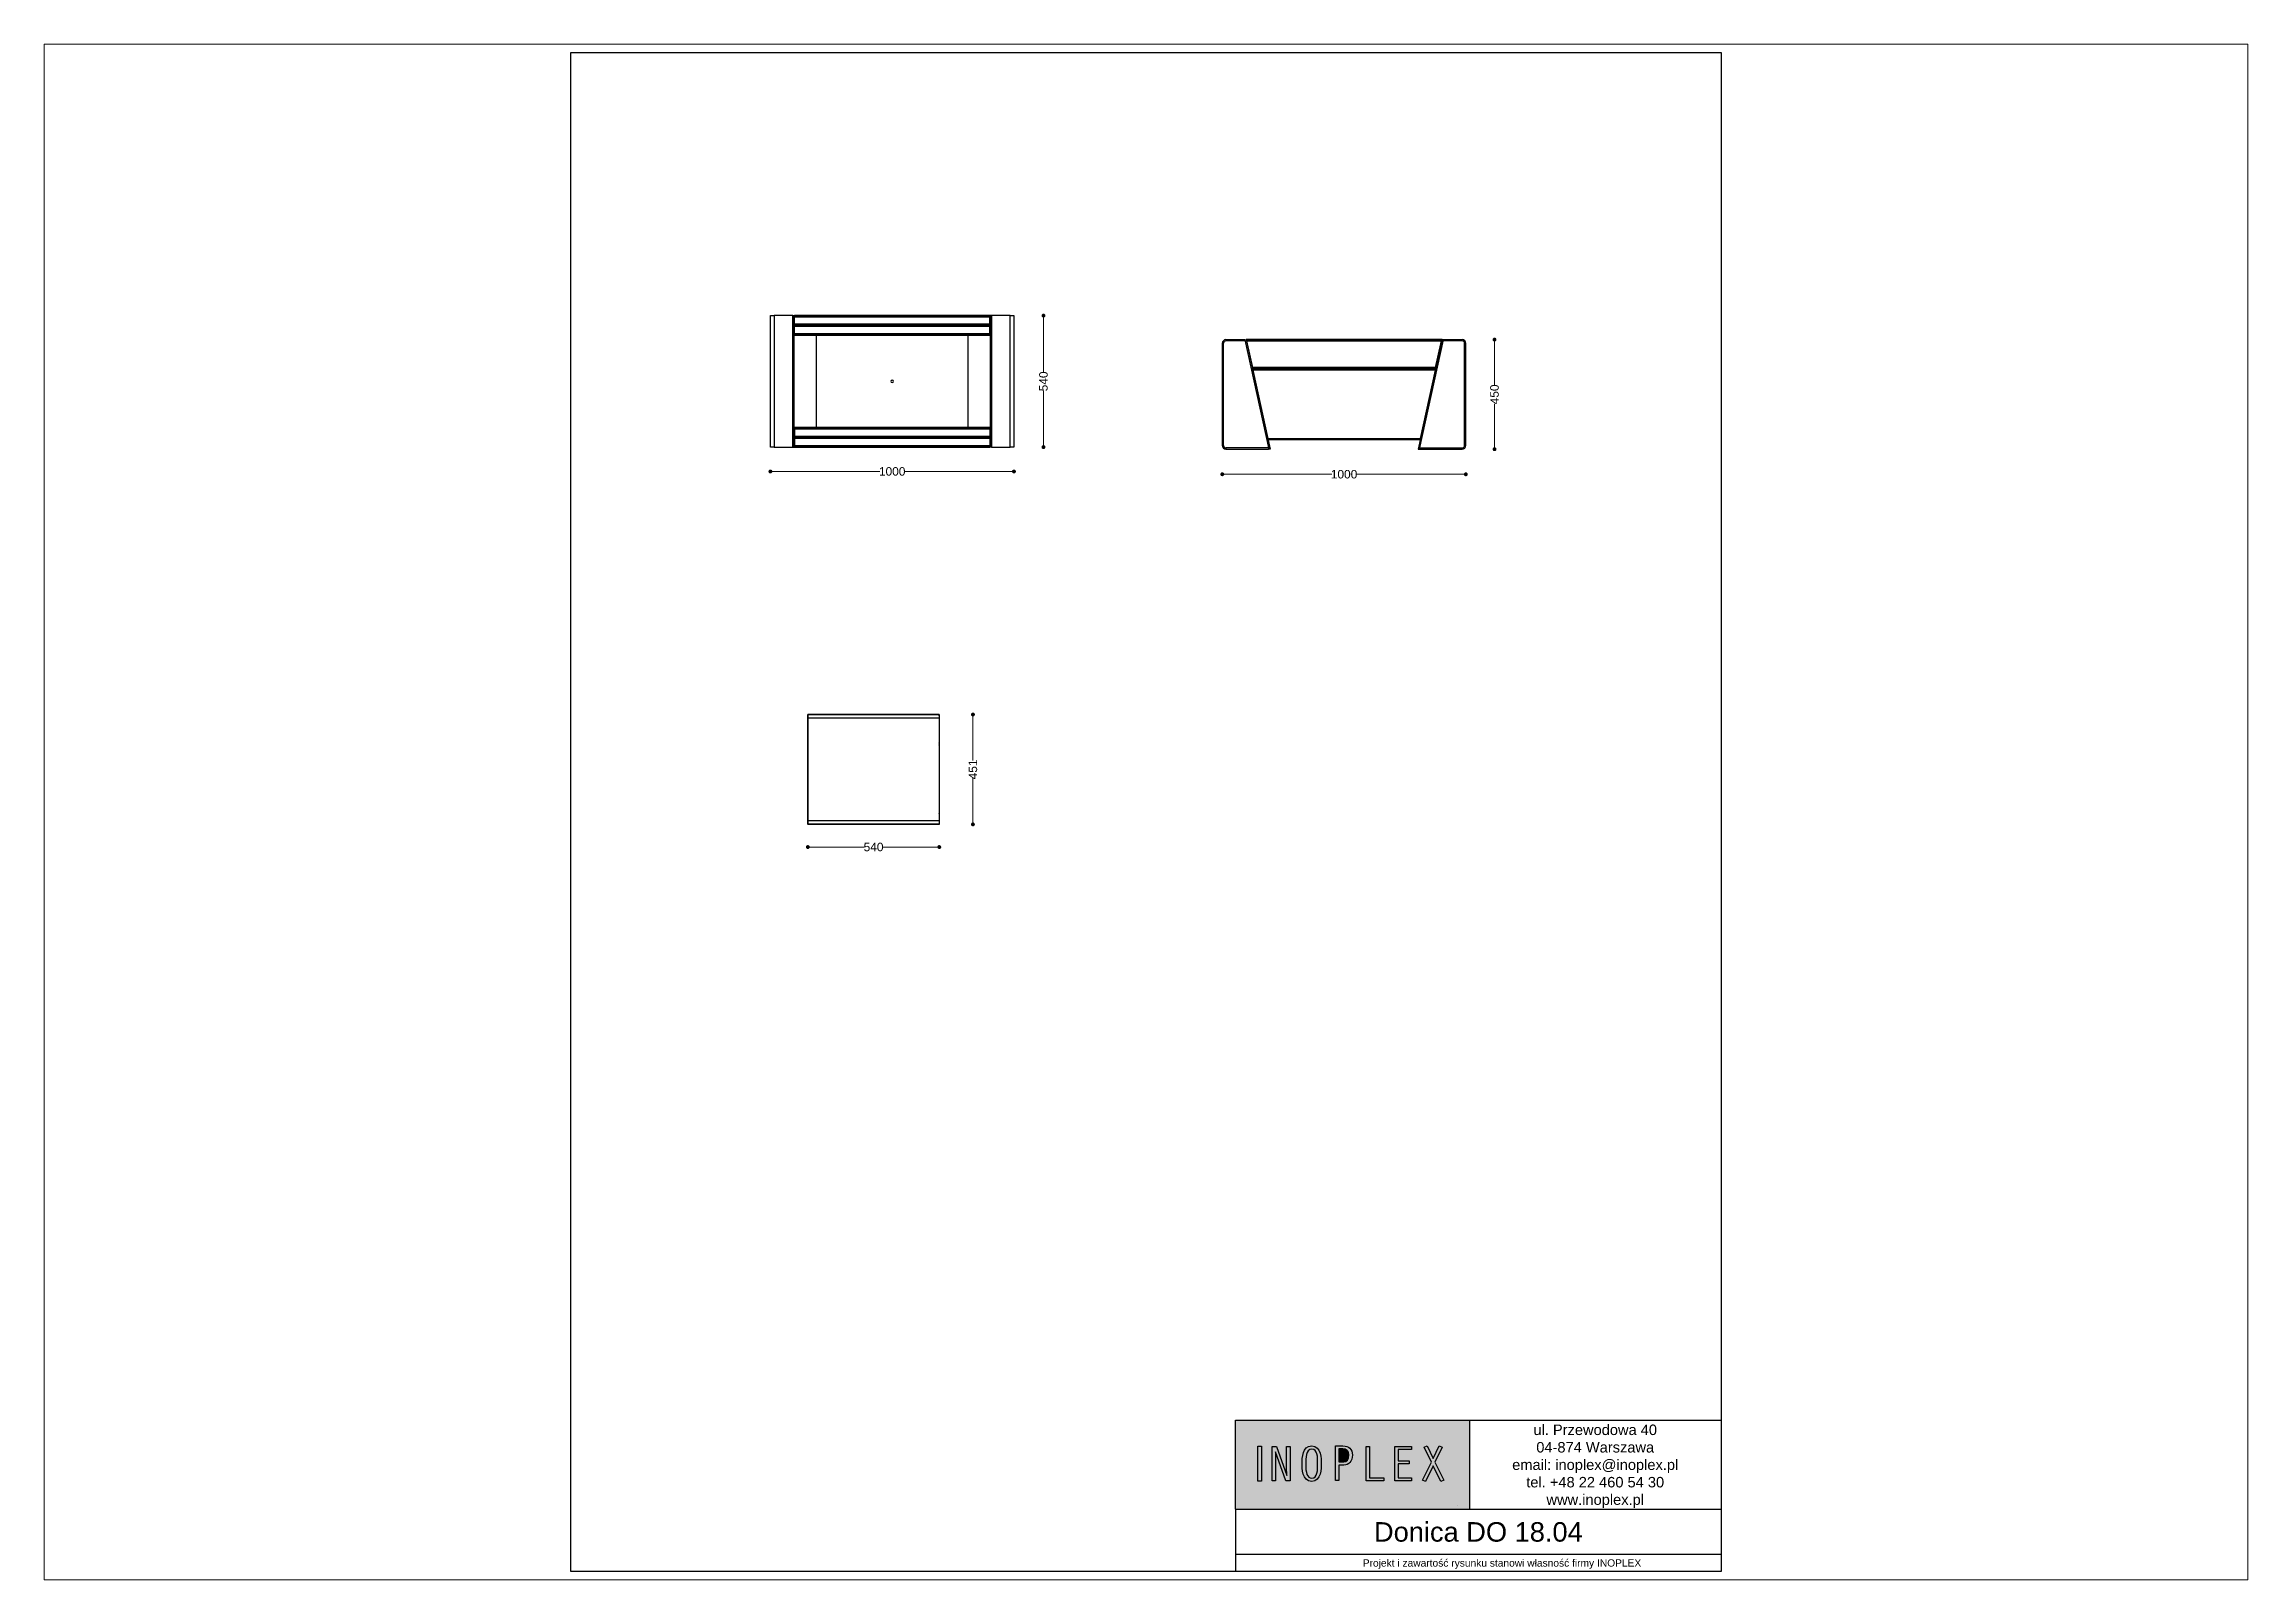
# Paper-space layout 'Układ2' of a CAD drawing. Header units: millimetres. Extents: x 29 to 258, y 20 to 180.
# The model-space entities are those that its viewports show. They can reach past a viewport. Long polylines and large blocks are cut down to what shows.
import ezdxf

# ---------------------------------------------------------------- set-up
doc = ezdxf.new("R2010")
doc.units = ezdxf.units.MM
doc.header["$LTSCALE"] = 3
for name, color, linetype in [('Default', 7, 'Continuous'), ('LAYER_1', 7, 'Continuous'), ('Red', 1, 'Continuous')]:
    doc.layers.add(name, color=color, linetype=linetype)
doc.styles.get("Standard").update_dxf_attribs({"font": 'arial.ttf'})
doc.dimstyles.new('MATEUSZ', dxfattribs={"dimtxt": 35, "dimasz": 16, "dimexe": 0.18, "dimexo": 0.0625, "dimgap": 0.09, "dimtad": 0, "dimdec": 0, "dimdsep": 46, "dimtxsty": 'Standard', "dimblk": 'DOT', "dimcen": 0.09, "dimse1": 1, "dimse2": 1, "dimadec": 0, "dimazin": 0, "dimtfac": 1, "dimtdec": 0, "dimtofl": 0, "dimtmove": 0, "dimatfit": 3, "dimfxl": 1, "dimtolj": 1, "dimtzin": 0, "dimlwd": 9, "dimlwe": 9, "dimarcsym": 0})

psp = doc.layouts.new('Układ2')

msp = doc.modelspace()

# ---------------------------------------------------------------- texts
at = {"attachment_point": 5}
for s, width, gutter_width, heights, insert, char_height in [('ul. Przewodowa 40\\P04-874 Warszawa\\Pemail: inoplex@inoplex.pl\\Ptel. +48 22 460 54 30\\Pwww.inoplex.pl', 1019.877, 1, [387.8], (30286.5, 14827.3), 43), ('Donica DO 18.04', 1993.625, 1, [0], (29806.6, 14557.3), 80), ('Projekt i zawartość rysunku stanowi własność firmy INOPLEX ', 1800.088, 12.5, [70.5], (29903.7, 14425.8), 30)]:
    msp.add_mtext_dynamic_manual_height_columns(s, width=width, gutter_width=gutter_width, heights=heights, dxfattribs=dict(at, insert=insert, char_height=char_height))

# ---------------------------------------------------------------- blocks, each defined once
blk = doc.blocks.new('_Dot')
at = {"color": 0, "linetype": 'ByBlock', "lineweight": -2}
blk.add_line((-0.5, 0), (-1, 0), dxfattribs=at)
at = {"color": 0, "linetype": 'ByBlock', "const_width": 0.5}
blk.add_lwpolyline([(-0.25, 0, 1), (0.25, 0, 1)], format="xyb", close=True, dxfattribs=at)
blk = doc.blocks.new('*D17')
at = {"color": 0, "lineweight": 9, "transparency": 16777216}
for p, q in [((26915.4, 18912.6), (27348.8, 18912.6)), ((27883.4, 18912.6), (27450, 18912.6))]:
    blk.add_line(p, q, dxfattribs=at)
at = {"layer": 'Defpoints', "color": 0, "transparency": 16777216}
for p in [(26899.4, 19012.6), (27899.4, 19012.6), (27899.4, 18912.6)]:
    blk.add_point(p, dxfattribs=at)
at = {"color": 0, "lineweight": 9, "transparency": 16777216, "xscale": 16, "yscale": 16, "zscale": 16, "rotation": 180}
blk.add_blockref('_Dot', (26899.4, 18912.6), dxfattribs=at)
at = {"color": 0, "lineweight": 9, "transparency": 16777216, "xscale": 16, "yscale": 16, "zscale": 16}
blk.add_blockref('_Dot', (27899.4, 18912.6), dxfattribs=at)
at = {"color": 0, "transparency": 16777216, "insert": (27399.4, 18912.6), "char_height": 35, "attachment_point": 5}
blk.add_mtext('\\A1;1000', dxfattribs=at)
blk = doc.blocks.new('*D18')
at = {"color": 0, "lineweight": 9, "transparency": 16777216}
for p, q in [((28020.7, 19536.6), (28020.7, 19321.3)), ((28020.7, 19028.6), (28020.7, 19243.9))]:
    blk.add_line(p, q, dxfattribs=at)
at = {"layer": 'Defpoints', "color": 0, "transparency": 16777216}
for p in [(27899.4, 19552.6), (27899.4, 19012.6), (28020.7, 19012.6)]:
    blk.add_point(p, dxfattribs=at)
at = {"color": 0, "lineweight": 9, "transparency": 16777216, "xscale": 16, "yscale": 16, "zscale": 16}
for p, rotation in [((28020.7, 19552.6), 90), ((28020.7, 19012.6), 270)]:
    blk.add_blockref('_Dot', p, dxfattribs=dict(at, rotation=rotation))
at = {"color": 0, "transparency": 16777216, "insert": (28020.7, 19282.6), "char_height": 35, "attachment_point": 5, "rotation": 90}
blk.add_mtext('\\A1;540', dxfattribs=at)
blk = doc.blocks.new('*D19')
at = {"color": 0, "lineweight": 9, "transparency": 16777216}
for p, q in [((28771.1, 18901.1), (29204.4, 18901.1)), ((29739.1, 18901.1), (29305.7, 18901.1))]:
    blk.add_line(p, q, dxfattribs=at)
at = {"layer": 'Defpoints', "color": 0, "transparency": 16777216}
for p in [(28755.1, 19019.1), (29755.1, 19019.1), (29755.1, 18901.1)]:
    blk.add_point(p, dxfattribs=at)
at = {"color": 0, "lineweight": 9, "transparency": 16777216, "xscale": 16, "yscale": 16, "zscale": 16, "rotation": 180}
blk.add_blockref('_Dot', (28755.1, 18901.1), dxfattribs=at)
at = {"color": 0, "lineweight": 9, "transparency": 16777216, "xscale": 16, "yscale": 16, "zscale": 16}
blk.add_blockref('_Dot', (29755.1, 18901.1), dxfattribs=at)
at = {"color": 0, "transparency": 16777216, "insert": (29255.1, 18901.1), "char_height": 35, "attachment_point": 5}
blk.add_mtext('\\A1;1000', dxfattribs=at)
blk = doc.blocks.new('*D20')
at = {"color": 0, "lineweight": 9, "transparency": 16777216}
for p, q in [((29873, 19438.1), (29873, 19268.5)), ((29873, 19020.1), (29873, 19189.7))]:
    blk.add_line(p, q, dxfattribs=at)
at = {"layer": 'Defpoints', "color": 0, "transparency": 16777216}
for p in [(29740.1, 19454.1), (29740.1, 19004.1), (29873, 19004.1)]:
    blk.add_point(p, dxfattribs=at)
at = {"color": 0, "lineweight": 9, "transparency": 16777216, "xscale": 16, "yscale": 16, "zscale": 16}
for p, rotation in [((29873, 19454.1), 90), ((29873, 19004.1), 270)]:
    blk.add_blockref('_Dot', p, dxfattribs=dict(at, rotation=rotation))
at = {"color": 0, "transparency": 16777216, "insert": (29873, 19229.1), "char_height": 35, "attachment_point": 5, "rotation": 90}
blk.add_mtext('\\A1;450', dxfattribs=at)
blk = doc.blocks.new('*D21')
at = {"color": 0, "lineweight": 9, "transparency": 16777216}
for p, q in [((27731, 17898.4), (27731, 17725.1)), ((27731, 17479.5), (27731, 17652.9))]:
    blk.add_line(p, q, dxfattribs=at)
at = {"layer": 'Defpoints', "color": 0, "transparency": 16777216}
for p in [(27592.9, 17914.4), (27592.9, 17463.5), (27731, 17463.5)]:
    blk.add_point(p, dxfattribs=at)
at = {"color": 0, "lineweight": 9, "transparency": 16777216, "xscale": 16, "yscale": 16, "zscale": 16}
for p, rotation in [((27731, 17914.4), 90), ((27731, 17463.5), 270)]:
    blk.add_blockref('_Dot', p, dxfattribs=dict(at, rotation=rotation))
at = {"color": 0, "transparency": 16777216, "insert": (27731, 17689), "char_height": 35, "attachment_point": 5, "rotation": 90}
blk.add_mtext('\\A1;451', dxfattribs=at)
blk = doc.blocks.new('*D22')
at = {"color": 0, "lineweight": 9, "transparency": 16777216}
for p, q in [((27068.9, 17370.3), (27284.2, 17370.3)), ((27576.9, 17370.3), (27361.6, 17370.3))]:
    blk.add_line(p, q, dxfattribs=at)
at = {"layer": 'Defpoints', "color": 0, "transparency": 16777216}
for p in [(27052.9, 17463.5), (27592.9, 17463.5), (27592.9, 17370.3)]:
    blk.add_point(p, dxfattribs=at)
at = {"color": 0, "lineweight": 9, "transparency": 16777216, "xscale": 16, "yscale": 16, "zscale": 16, "rotation": 180}
blk.add_blockref('_Dot', (27052.9, 17370.3), dxfattribs=at)
at = {"color": 0, "lineweight": 9, "transparency": 16777216, "xscale": 16, "yscale": 16, "zscale": 16}
blk.add_blockref('_Dot', (27592.9, 17370.3), dxfattribs=at)
at = {"color": 0, "transparency": 16777216, "insert": (27322.9, 17370.3), "char_height": 35, "attachment_point": 5}
blk.add_mtext('\\A1;540', dxfattribs=at)

# ---------------------------------------------------------------- dimensions: what is measured, and where the dimension line sits
for base, p1, p2, picture, middle in [((28020.7, 19012.6), (27899.4, 19552.6), (27899.4, 19012.6), '*D18', (28020.7, 19282.6)), ((29873, 19004.1), (29740.1, 19454.1), (29740.1, 19004.1), '*D20', (29873, 19229.1)), ((27731, 17463.5), (27592.9, 17914.4), (27592.9, 17463.5), '*D21', (27731, 17689))]:
    dim = msp.add_linear_dim(base=base, p1=p1, p2=p2, angle=90, dimstyle='MATEUSZ')
    dim.commit()
    dim.dimension.update_dxf_attribs({"geometry": picture, "text_midpoint": middle})
for base, p1, p2, picture, middle in [((27899.4, 18912.6), (26899.4, 19012.6), (27899.4, 19012.6), '*D17', (27399.4, 18912.6)), ((29755.1, 18901.1), (28755.1, 19019.1), (29755.1, 19019.1), '*D19', (29255.1, 18901.1)), ((27592.9, 17370.3), (27052.9, 17463.5), (27592.9, 17463.5), '*D22', (27322.9, 17370.3))]:
    dim = msp.add_linear_dim(base=base, p1=p1, p2=p2, dimstyle='MATEUSZ')
    dim.commit()
    dim.dimension.update_dxf_attribs({"geometry": picture, "text_midpoint": middle})

# ---------------------------------------------------------------- hatches: boundary and pattern name
h = msp.add_hatch(color=255)
h.dxf.hatch_style = 1
h.paths.add_polyline_path([(29769.8, 15016.4), (28809.8, 15016.4), (28809.8, 14651.8), (28809.8, 14650), (29769.8, 14650)])
h.paths.add_polyline_path([(29739.6, 14926.7), (29739.6, 14744.5), (29719.3, 14744.5), (29719.3, 14667.6), (28824.6, 14667.6), (28824.6, 14999.6), (29719.3, 14999.6), (29719.3, 14926.7)], flags=16)
h = msp.add_hatch(color=250)
h.dxf.hatch_style = 1
h.paths.add_polyline_path([(29719.3, 14744.5), (29186.9, 14744.5), (29186.9, 14926.7), (29719.3, 14926.7), (29719.3, 14999.6), (28824.6, 14999.6), (28824.6, 14667.6), (29719.3, 14667.6)])
edge = h.paths.add_edge_path(flags=16)
edge.add_spline(control_points=[(29161.5, 14838.3), (29161.5, 14820.5), (29162.1, 14765.4), (29122.2, 14765.4)], knot_values=[0, 0, 0, 0, 1, 1, 1, 1], degree=3, periodic=0)
edge.add_spline(control_points=[(29122.2, 14765.4), (29081.8, 14765.4), (29082.8, 14820.1), (29082.8, 14838.3)], knot_values=[0, 0, 0, 0, 1, 1, 1, 1], degree=3, periodic=0)
edge.add_spline(control_points=[(29082.8, 14838.3), (29082.8, 14861.7), (29084.3, 14911), (29122.2, 14911)], knot_values=[0, 0, 0, 0, 1, 1, 1, 1], degree=3, periodic=0)
edge.add_spline(control_points=[(29122.2, 14911), (29162.1, 14911), (29161.5, 14857), (29161.5, 14838.3)], knot_values=[0, 0, 0, 0, 1, 1, 1, 1], degree=3, periodic=0)
edge = h.paths.add_edge_path(flags=0)
edge.add_spline(control_points=[(29146.6, 14838.3), (29146.6, 14813.7), (29146.8, 14778.8), (29122.2, 14778.8)], knot_values=[0, 0, 0, 0, 1, 1, 1, 1], degree=3, periodic=0)
edge.add_spline(control_points=[(29122.2, 14778.8), (29102.2, 14778.8), (29097.7, 14800.1), (29097.7, 14838.3)], knot_values=[0, 0, 0, 0, 1, 1, 1, 1], degree=3, periodic=0)
edge.add_spline(control_points=[(29097.7, 14838.3), (29097.7, 14859.2), (29097.1, 14897.6), (29122.2, 14897.6)], knot_values=[0, 0, 0, 0, 1, 1, 1, 1], degree=3, periodic=0)
edge.add_spline(control_points=[(29122.2, 14897.6), (29147.2, 14897.6), (29146.6, 14865.1), (29146.6, 14838.3)], knot_values=[0, 0, 0, 0, 1, 1, 1, 1], degree=3, periodic=0)
h.paths.add_polyline_path([(29033.6, 14767.4), (29015.8, 14767.4), (28973.7, 14886.8), (28973.3, 14886.4), (28973.9, 14854.3), (28973.9, 14767.4), (28959.7, 14767.4), (28959.7, 14909.1), (28977.5, 14909.1), (29019.6, 14789.9), (29020, 14790.3), (29019.4, 14822), (29019.4, 14909.1), (29033.6, 14909.1)], flags=16)
h.paths.add_polyline_path([(28916.2, 14766.8), (28900.7, 14766.8), (28900.7, 14909.5), (28916.2, 14909.5)], flags=16)
edge = h.paths.add_edge_path(flags=0)
edge.add_spline(control_points=[(29146.6, 14838.3), (29146.6, 14865.1), (29147.2, 14897.6), (29122.2, 14897.6)], knot_values=[0, 0, 0, 0, 1, 1, 1, 1], degree=3, periodic=0)
edge.add_spline(control_points=[(29122.2, 14897.6), (29097.1, 14897.6), (29097.7, 14859.2), (29097.7, 14838.3)], knot_values=[0, 0, 0, 0, 1, 1, 1, 1], degree=3, periodic=0)
edge.add_spline(control_points=[(29097.7, 14838.3), (29097.7, 14800.1), (29102.2, 14778.8), (29122.2, 14778.8)], knot_values=[0, 0, 0, 0, 1, 1, 1, 1], degree=3, periodic=0)
edge.add_spline(control_points=[(29122.2, 14778.8), (29146.8, 14778.8), (29146.6, 14813.7), (29146.6, 14838.3)], knot_values=[0, 0, 0, 0, 1, 1, 1, 1], degree=3, periodic=0)
h = msp.add_hatch(color=255)
h.dxf.hatch_style = 1
h.paths.add_polyline_path([(28916.2, 14909.5), (28900.7, 14909.5), (28900.7, 14766.8), (28916.2, 14766.8)])
h.paths.add_polyline_path([(29015.8, 14767.4), (29033.6, 14767.4), (29033.6, 14909.1), (29019.4, 14909.1), (29019.4, 14822), (29020.1, 14788.6), (28977.5, 14909.1), (28959.7, 14909.1), (28959.7, 14767.4), (28973.9, 14767.4), (28973.9, 14854.3), (28973.2, 14888.1)])
edge = h.paths.add_edge_path()
edge.add_spline(control_points=[(29122.2, 14911), (29084.3, 14911), (29082.8, 14861.7), (29082.8, 14838.3)], knot_values=[0, 0, 0, 0, 1, 1, 1, 1], degree=3, periodic=0)
edge.add_spline(control_points=[(29082.8, 14838.3), (29082.8, 14820.1), (29081.8, 14765.4), (29122.2, 14765.4)], knot_values=[0, 0, 0, 0, 1, 1, 1, 1], degree=3, periodic=0)
edge.add_spline(control_points=[(29122.2, 14765.4), (29162.1, 14765.4), (29161.5, 14820.5), (29161.5, 14838.3)], knot_values=[0, 0, 0, 0, 1, 1, 1, 1], degree=3, periodic=0)
edge.add_spline(control_points=[(29161.5, 14838.3), (29161.5, 14857), (29162.1, 14911), (29122.2, 14911)], knot_values=[0, 0, 0, 0, 1, 1, 1, 1], degree=3, periodic=0)
edge = h.paths.add_edge_path(flags=16)
edge.add_spline(control_points=[(29097.7, 14838.3), (29097.7, 14859.2), (29097.1, 14897.6), (29122.2, 14897.6)], knot_values=[0, 0, 0, 0, 1, 1, 1, 1], degree=3, periodic=0)
edge.add_spline(control_points=[(29122.2, 14897.6), (29147.2, 14897.6), (29146.6, 14865.1), (29146.6, 14838.3)], knot_values=[0, 0, 0, 0, 1, 1, 1, 1], degree=3, periodic=0)
edge.add_spline(control_points=[(29146.6, 14838.3), (29146.6, 14813.7), (29146.8, 14778.8), (29122.2, 14778.8)], knot_values=[0, 0, 0, 0, 1, 1, 1, 1], degree=3, periodic=0)
edge.add_spline(control_points=[(29122.2, 14778.8), (29102.2, 14778.8), (29097.7, 14800.1), (29097.7, 14838.3)], knot_values=[0, 0, 0, 0, 1, 1, 1, 1], degree=3, periodic=0)
edge = h.paths.add_edge_path()
edge.add_line((29219.3, 14769.4), (29233.6, 14769.4))
edge.add_line((29233.6, 14769.4), (29233.6, 14832.5))
edge.add_line((29233.6, 14832.5), (29254.8, 14832.5))
edge.add_spline(control_points=[(29254.8, 14832.5), (29274.4, 14832.5), (29289.3, 14847.2), (29289.3, 14873.5)], knot_values=[0, 0, 0, 0, 1, 1, 1, 1], degree=3, periodic=0)
edge.add_spline(control_points=[(29289.3, 14873.5), (29289.3, 14897.8), (29275.2, 14911.1), (29250.2, 14911.1)], knot_values=[0, 0, 0, 0, 1, 1, 1, 1], degree=3, periodic=0)
edge.add_line((29250.2, 14911.1), (29219.3, 14911.1))
edge.add_line((29219.3, 14911.1), (29219.3, 14769.4))
edge = h.paths.add_edge_path(flags=16)
edge.add_line((29233.6, 14898.4), (29254.4, 14898.4))
edge.add_spline(control_points=[(29250, 14898.4), (29265.3, 14898.4), (29274.4, 14891), (29274.4, 14873.5)], knot_values=[0, 0, 0, 0, 1, 1, 1, 1], degree=3, periodic=0)
edge.add_spline(control_points=[(29274.4, 14873.5), (29274.4, 14855.7), (29266.7, 14845.7), (29253.6, 14845.5)], knot_values=[0, 0, 0, 0, 1, 1, 1, 1], degree=3, periodic=0)
edge.add_line((29253.6, 14845.5), (29233.6, 14845.3))
edge.add_line((29233.6, 14845.3), (29233.6, 14898.4))
h.paths.add_polyline_path([(29345.3, 14767.4), (29417.8, 14767.4), (29417.8, 14780.1), (29359.6, 14780.1), (29359.6, 14909.1), (29345.3, 14909.1)])
h.paths.add_polyline_path([(29477.5, 14896.4), (29532.3, 14896.4), (29532.3, 14909.1), (29463.2, 14909.1), (29463.2, 14767.4), (29532.3, 14767.4), (29532.3, 14780.1), (29477.5, 14780.1), (29477.5, 14836.9), (29522.7, 14836.9), (29522.7, 14849.6), (29477.5, 14849.6)])
h.paths.add_polyline_path([(29658.6, 14905.3), (29645.4, 14911.9), (29621.2, 14859), (29597, 14911.9), (29583.8, 14905.3), (29614.2, 14844.5), (29577.2, 14770.5), (29590, 14764.6), (29621.4, 14829.4), (29652.4, 14764.6), (29665.2, 14770.5), (29628.2, 14844.5)])
h = msp.add_hatch(color=250)
h.dxf.hatch_style = 1
edge = h.paths.add_edge_path()
edge.add_spline(control_points=[(29122.2, 14897.6), (29097.1, 14897.6), (29097.7, 14859.2), (29097.7, 14838.3)], knot_values=[0, 0, 0, 0, 1, 1, 1, 1], degree=3, periodic=0)
edge.add_spline(control_points=[(29097.7, 14838.3), (29097.7, 14800.1), (29102.2, 14778.8), (29122.2, 14778.8)], knot_values=[0, 0, 0, 0, 1, 1, 1, 1], degree=3, periodic=0)
edge.add_spline(control_points=[(29122.2, 14778.8), (29146.8, 14778.8), (29146.6, 14813.7), (29146.6, 14838.3)], knot_values=[0, 0, 0, 0, 1, 1, 1, 1], degree=3, periodic=0)
edge.add_spline(control_points=[(29146.6, 14838.3), (29146.6, 14865.1), (29147.2, 14897.6), (29122.2, 14897.6)], knot_values=[0, 0, 0, 0, 1, 1, 1, 1], degree=3, periodic=0)
at = {"true_color": 0x7bad3e}
h = msp.add_hatch(color=75, dxfattribs=at)
h.dxf.hatch_style = 1
h.paths.add_polyline_path([(29739.6, 14926.7), (29186.9, 14926.7), (29186.9, 14744.5), (29739.6, 14744.5)])
h.paths.add_polyline_path([(29665.2, 14770.5), (29652.4, 14764.6), (29621.4, 14829.4), (29590, 14764.6), (29577.2, 14770.5), (29614.2, 14844.5), (29583.8, 14905.3), (29597, 14911.9), (29621.2, 14859), (29645.4, 14911.9), (29658.6, 14905.3), (29628.2, 14844.5)], flags=16)
h.paths.add_polyline_path([(29532.3, 14780.1), (29532.3, 14767.4), (29463.2, 14767.4), (29463.2, 14909.1), (29532.3, 14909.1), (29532.3, 14896.4), (29477.5, 14896.4), (29477.5, 14849.6), (29522.7, 14849.6), (29522.7, 14836.9), (29477.5, 14836.9), (29477.5, 14780.1)], flags=16)
h.paths.add_polyline_path([(29417.8, 14780.1), (29417.8, 14767.4), (29345.3, 14767.4), (29345.3, 14909.1), (29359.6, 14909.1), (29359.6, 14780.1)], flags=16)
edge = h.paths.add_edge_path(flags=16)
edge.add_spline(control_points=[(29289.3, 14873.5), (29289.3, 14847.2), (29274.4, 14832.5), (29254.8, 14832.5)], knot_values=[0, 0, 0, 0, 1, 1, 1, 1], degree=3, periodic=0)
edge.add_line((29254.8, 14832.5), (29233.6, 14832.5))
edge.add_line((29233.6, 14832.5), (29233.6, 14769.4))
edge.add_line((29233.6, 14769.4), (29219.3, 14769.4))
edge.add_line((29219.3, 14769.4), (29219.3, 14911.1))
edge.add_line((29219.3, 14911.1), (29250.2, 14911.1))
edge.add_spline(control_points=[(29250.2, 14911.1), (29275.2, 14911.1), (29289.3, 14897.8), (29289.3, 14873.5)], knot_values=[0, 0, 0, 0, 1, 1, 1, 1], degree=3, periodic=0)
edge = h.paths.add_edge_path(flags=0)
edge.add_spline(control_points=[(29274.4, 14873.5), (29274.4, 14855.7), (29266.7, 14845.7), (29253.6, 14845.5)], knot_values=[0, 0, 0, 0, 1, 1, 1, 1], degree=3, periodic=0)
edge.add_line((29253.6, 14845.5), (29233.6, 14845.3))
edge.add_line((29233.6, 14845.3), (29233.6, 14898.4))
edge.add_line((29233.6, 14898.4), (29250, 14898.4))
edge.add_spline(control_points=[(29250, 14898.4), (29265.3, 14898.4), (29274.4, 14891), (29274.4, 14873.5)], knot_values=[0, 0, 0, 0, 1, 1, 1, 1], degree=3, periodic=0)
edge = h.paths.add_edge_path(flags=0)
edge.add_spline(control_points=[(29253.6, 14845.5), (29266.7, 14845.7), (29274.4, 14855.7), (29274.4, 14873.5)], knot_values=[0, 0, 0, 0, 1, 1, 1, 1], degree=3, periodic=0)
edge.add_spline(control_points=[(29274.4, 14873.5), (29274.4, 14891), (29265.3, 14898.4), (29250, 14898.4)], knot_values=[0, 0, 0, 0, 1, 1, 1, 1], degree=3, periodic=0)
edge.add_line((29250, 14898.4), (29233.6, 14898.4))
edge.add_line((29233.6, 14898.4), (29233.6, 14845.3))
edge.add_line((29233.6, 14845.3), (29253.6, 14845.5))
h = msp.add_hatch(color=255)
h.dxf.hatch_style = 1
edge = h.paths.add_edge_path()
edge.add_line((29219.3, 14769.4), (29233.6, 14769.4))
edge.add_line((29233.6, 14769.4), (29233.6, 14832.5))
edge.add_line((29233.6, 14832.5), (29254.8, 14832.5))
edge.add_spline(control_points=[(29254.8, 14832.5), (29274.4, 14832.5), (29289.3, 14847.2), (29289.3, 14873.5)], knot_values=[0, 0, 0, 0, 1, 1, 1, 1], degree=3, periodic=0)
edge.add_spline(control_points=[(29289.3, 14873.5), (29289.3, 14897.8), (29275.2, 14911.1), (29250.2, 14911.1)], knot_values=[0, 0, 0, 0, 1, 1, 1, 1], degree=3, periodic=0)
edge.add_line((29250.2, 14911.1), (29219.3, 14911.1))
edge.add_line((29219.3, 14911.1), (29219.3, 14769.4))
edge = h.paths.add_edge_path(flags=16)
edge.add_line((29233.6, 14845.3), (29233.6, 14898.4))
edge.add_line((29233.6, 14898.4), (29260.4, 14898.4))
edge.add_spline(control_points=[(29250, 14898.4), (29265.3, 14898.4), (29274.4, 14891), (29274.4, 14873.5)], knot_values=[0, 0, 0, 0, 1, 1, 1, 1], degree=3, periodic=0)
edge.add_spline(control_points=[(29274.4, 14873.5), (29274.4, 14855.7), (29266.7, 14845.7), (29253.6, 14845.5)], knot_values=[0, 0, 0, 0, 1, 1, 1, 1], degree=3, periodic=0)
edge.add_line((29253.6, 14845.5), (29233.6, 14845.3))
h = msp.add_hatch(color=75, dxfattribs=at)
h.dxf.hatch_style = 1
edge = h.paths.add_edge_path()
edge.add_line((29233.6, 14845.3), (29253.6, 14845.5))
edge.add_spline(control_points=[(29253.6, 14845.5), (29266.7, 14845.7), (29274.4, 14855.7), (29274.4, 14873.5)], knot_values=[0, 0, 0, 0, 1, 1, 1, 1], degree=3, periodic=0)
edge.add_spline(control_points=[(29274.4, 14873.5), (29274.4, 14891), (29265.3, 14898.4), (29250, 14898.4)], knot_values=[0, 0, 0, 0, 1, 1, 1, 1], degree=3, periodic=0)
edge.add_line((29250, 14898.4), (29233.6, 14898.4))
edge.add_line((29233.6, 14898.4), (29233.6, 14845.3))
h = msp.add_hatch(color=255)
h.dxf.hatch_style = 1
h.paths.add_polyline_path([(29345.3, 14767.4), (29417.8, 14767.4), (29417.8, 14780.1), (29359.6, 14780.1), (29359.6, 14909.1), (29345.3, 14909.1)])
h = msp.add_hatch(color=255)
h.dxf.hatch_style = 1
h.paths.add_polyline_path([(29463.2, 14767.4), (29532.3, 14767.4), (29532.3, 14780.1), (29477.5, 14780.1), (29477.5, 14836.9), (29522.7, 14836.9), (29522.7, 14849.6), (29477.5, 14849.6), (29477.5, 14896.4), (29532.3, 14896.4), (29532.3, 14909.1), (29463.2, 14909.1)])
h = msp.add_hatch(color=255)
h.dxf.hatch_style = 1
h.paths.add_polyline_path([(29614.2, 14844.5), (29577.2, 14770.5), (29590, 14764.6), (29621.4, 14829.4), (29652.4, 14764.6), (29665.2, 14770.5), (29628.2, 14844.5), (29658.6, 14905.3), (29645.4, 14911.9), (29621.2, 14859), (29597, 14911.9), (29583.8, 14905.3)])

# ---------------------------------------------------------------- linework, layer by layer
for p, q in [((28809.8, 15016.4), (30803.7, 15016.4)), ((28809.8, 14651.8), (28809.8, 15016.4)), ((29769.8, 15016.4), (29769.8, 14650)), ((30803.7, 15016.4), (30803.7, 14651.8)), ((28809.8, 14651.8), (28809.8, 14394.7)), ((30803.7, 14650), (28809.8, 14650)), ((30803.4, 14465.2), (28809.8, 14465.2))]:
    msp.add_line(p, q)
msp.add_lwpolyline([(26080.1, 20633.8), (30803.7, 20633.8), (30803.7, 14394.7), (26080.1, 14394.7)], close=True)
at = {"layer": 'Default'}
for p, q in [((26899.4, 19012.6), (26899.4, 19552.6)), ((26991.9, 19552.6), (26914.4, 19552.6)), ((26914.4, 19552.6), (26914.4, 19012.6)), ((26991.9, 19012.6), (26991.9, 19552.6)), ((26991.9, 19552.6), (27090.6, 19552.6)), ((26991.9, 19552.6), (26996.8, 19552.6)), ((26991.9, 19012.6), (26991.9, 19552.6)), ((26996.8, 19552.6), (27095.5, 19552.6)), ((26996.8, 19012.6), (26996.8, 19552.6)), ((27802, 19552.6), (27703.3, 19552.6)), ((27806.9, 19552.6), (27708.2, 19552.6)), ((27802, 19552.6), (27802, 19012.6)), ((27806.9, 19552.6), (27802, 19552.6)), ((27806.9, 19552.6), (27806.9, 19012.6)), ((27884.4, 19552.6), (27806.9, 19552.6)), ((27806.9, 19552.6), (27806.9, 19012.6)), ((27884.4, 19012.6), (27884.4, 19552.6)), ((27899.4, 19552.6), (27899.4, 19012.6)), ((27051.4, 19513.6), (27051.4, 19512.6)), ((27057.4, 19513.6), (27057.4, 19512.6)), ((27087.2, 19472.6), (27087.2, 19092.6)), ((27166.4, 19513.6), (27166.4, 19512.6)), ((27172.4, 19513.6), (27172.4, 19512.6)), ((27281.4, 19513.6), (27281.4, 19512.6)), ((27287.4, 19513.6), (27287.4, 19512.6)), ((27396.4, 19513.6), (27396.4, 19512.6)), ((27402.4, 19513.6), (27402.4, 19512.6)), ((27511.4, 19513.6), (27511.4, 19512.6)), ((27517.4, 19513.6), (27517.4, 19512.6)), ((27626.4, 19513.6), (27626.4, 19512.6)), ((27632.4, 19513.6), (27632.4, 19512.6)), ((27711.6, 19092.6), (27711.6, 19472.6)), ((27741.4, 19513.6), (27741.4, 19512.6)), ((27747.4, 19513.6), (27747.4, 19512.6)), ((28755.1, 19439.1), (28755.1, 19019.1)), ((28760.1, 19439.1), (28755.1, 19439.1)), ((28760.1, 19019.1), (28760.1, 19439.1)), ((28770.1, 19454.1), (28847.6, 19454.1)), ((28770.1, 19454.1), (28770.1, 19449.1)), ((28847.6, 19449.1), (28770.1, 19449.1)), ((28847.6, 19453.5), (28852.5, 19454.6)), ((28847.6, 19449.1), (28847.6, 19454.1)), ((28847.6, 19453.5), (28946.3, 19003.7)), ((28852.5, 19454.6), (28951.2, 19004.8)), ((28861.4, 19414.1), (28862.5, 19414.1)), ((28863.8, 19408.2), (28862.7, 19408.2)), ((29657.7, 19454.6), (29559, 19004.8)), ((29662.6, 19453.5), (29563.9, 19003.7)), ((29647.5, 19408.2), (29646.4, 19408.2)), ((29647.7, 19414.1), (29648.8, 19414.1)), ((29662.6, 19453.5), (29657.7, 19454.6)), ((29662.6, 19454.1), (29740.1, 19454.1)), ((29662.6, 19454.1), (29662.6, 19449.1)), ((29740.1, 19449.1), (29662.6, 19449.1)), ((29740.1, 19449.1), (29740.1, 19454.1)), ((29755.1, 19439.1), (29750.1, 19439.1)), ((29750.1, 19019.1), (29750.1, 19439.1)), ((29755.1, 19019.1), (29755.1, 19439.1)), ((28878.1, 19338), (28879.3, 19338)), ((28878.9, 19334.1), (29631.3, 19334.1)), ((28880.2, 19328.2), (28941.6, 19048.5)), ((29630, 19328.2), (28880.2, 19328.2)), ((29568.6, 19048.5), (29630, 19328.2)), ((29630.9, 19338), (29632.1, 19338)), ((26914.4, 19012.6), (26991.9, 19012.6)), ((26991.9, 19012.6), (26996.8, 19012.6)), ((26991.9, 19012.6), (27090.6, 19012.6)), ((26996.8, 19012.6), (27095.5, 19012.6)), ((27051.4, 19051.6), (27051.4, 19052.6)), ((27057.4, 19052.6), (27057.4, 19051.6)), ((27166.4, 19051.6), (27166.4, 19052.6)), ((27172.4, 19052.6), (27172.4, 19051.6)), ((27281.4, 19051.6), (27281.4, 19052.6)), ((27287.4, 19052.6), (27287.4, 19051.6)), ((27396.4, 19051.6), (27396.4, 19052.6)), ((27402.4, 19052.6), (27402.4, 19051.6)), ((27511.4, 19051.6), (27511.4, 19052.6)), ((27517.4, 19052.6), (27517.4, 19051.6)), ((27626.4, 19051.6), (27626.4, 19052.6)), ((27632.4, 19052.6), (27632.4, 19051.6)), ((27802, 19012.6), (27703.3, 19012.6)), ((27806.9, 19012.6), (27708.2, 19012.6)), ((27741.4, 19051.6), (27741.4, 19052.6)), ((27747.4, 19052.6), (27747.4, 19051.6)), ((27806.9, 19012.6), (27802, 19012.6)), ((27806.9, 19012.6), (27884.4, 19012.6)), ((28755.1, 19019.1), (28760.1, 19019.1)), ((28770.1, 19009.1), (28770.1, 19004.1)), ((28945.1, 19009.1), (28770.1, 19009.1)), ((28941.6, 19048.5), (29568.6, 19048.5)), ((29567.3, 19042.6), (28942.9, 19042.6)), ((28945.1, 19009.1), (28945.1, 19004.1)), ((29565.1, 19009.1), (29740.1, 19009.1)), ((29565.1, 19009.1), (29565.1, 19004.1)), ((29681.1, 19009), (29681.1, 19008.8)), ((29740.1, 19004.1), (29740.1, 19009.1)), ((29750.1, 19019.1), (29755.1, 19019.1)), ((28770.1, 19004.1), (28945.1, 19004.1)), ((28951.2, 19004.8), (28946.3, 19003.7)), ((29559, 19004.8), (29563.9, 19003.7)), ((29565.1, 19004.1), (29740.1, 19004.1)), ((27052.9, 17914.4), (27052.9, 17464.6)), ((27592.9, 17914.4), (27052.9, 17914.4)), ((27052.9, 17913.3), (27052.9, 17914.4)), ((27052.9, 17913.9), (27592.9, 17913.9)), ((27052.9, 17908.9), (27052.9, 17913.9)), ((27052.9, 17913.3), (27052.9, 17463.5)), ((27052.9, 17478.9), (27052.9, 17898.9)), ((27592.9, 17898.9), (27052.9, 17898.9)), ((27592.9, 17914.4), (27592.9, 17464.6)), ((27592.9, 17913.3), (27592.9, 17914.4)), ((27592.9, 17913.9), (27592.9, 17908.9)), ((27592.9, 17913.3), (27592.9, 17463.5)), ((27592.9, 17898.9), (27592.9, 17478.9)), ((27052.9, 17478.9), (27592.9, 17478.9)), ((27052.9, 17464.6), (27052.9, 17463.5)), ((27592.9, 17463.9), (27052.9, 17463.9)), ((27592.9, 17463.5), (27052.9, 17463.5)), ((27592.9, 17464.6), (27592.9, 17463.5))]:
    msp.add_line(p, q, dxfattribs=at)
for points in [[(26899.4, 19552.6, 0), (26899.4, 19552.6, 0), (26899.4, 19552.6, 0), (26899.4, 19552.6, 0), (26899.4, 19552.6, 0), (26899.4, 19552.6, 0), (26899.4, 19552.6, 0), (26899.4, 19552.6, 0), (26899.4, 19552.6, 0), (26899.4, 19552.6, 0), (26899.4, 19552.6, 0), (26899.4, 19552.6, 0), (26899.4, 19552.6, 0), (26899.4, 19552.6, 0), (26899.5, 19552.6, 0), (26899.8, 19552.6, 0), (26901.3, 19552.6, 0), (26914.4, 19552.6, 0)], [(27884.4, 19552.6, 0), (27899.4, 19552.6, 0)], [(27022.9, 19513.6, 0), (27022.8, 19513.1, 0), (27022.7, 19513, 0), (27022.7, 19512.8, 0), (27022.6, 19512.7, 0), (27022.6, 19512.7, 0), (27022.5, 19512.6, 0), (27022.5, 19512.6, 0), (27022.4, 19512.6, 0), (27022.4, 19512.6, 0), (27022.4, 19512.6, 0), (27022.4, 19512.6, 0), (27022.4, 19512.6, 0)], [(27776.4, 19512.6, 0), (27776.4, 19512.6, 0), (27776.4, 19512.6, 0), (27776.4, 19512.6, 0), (27776.4, 19512.6, 0), (27776.3, 19512.6, 0), (27776.3, 19512.6, 0), (27776.3, 19512.7, 0), (27776.2, 19512.7, 0), (27776.1, 19512.8, 0), (27776.1, 19513, 0), (27776, 19513.1, 0), (27775.9, 19513.6, 0)], [(28878.9, 19334.1, 0), (28878.9, 19334.1, 0), (28878.9, 19334.1, 0), (28878.9, 19334.1, 0), (28878.9, 19334.1, 0), (28878.9, 19334.1, 0), (28878.9, 19334.1, 0), (28878.9, 19334.1, 0), (28878.9, 19334.1, 0), (28878.9, 19334.1, 0), (28878.9, 19334.1, 0), (28878.9, 19334.1, 0), (28878.9, 19334.1, 0), (28878.9, 19334.1, 0), (28878.9, 19334, 0), (28879, 19333.9, 0), (28879.3, 19332.4, 0), (28880.2, 19328.2, 0)], [(29630, 19328.2, 0), (29631.3, 19334.1, 0)], [(26914.4, 19012.6, 0), (26899.4, 19012.6, 0)], [(27022.4, 19052.6, 0), (27022.4, 19052.6, 0), (27022.4, 19052.6, 0), (27022.4, 19052.6, 0), (27022.4, 19052.6, 0), (27022.5, 19052.6, 0), (27022.5, 19052.5, 0), (27022.6, 19052.5, 0), (27022.6, 19052.5, 0), (27022.7, 19052.3, 0), (27022.7, 19052.2, 0), (27022.8, 19052, 0), (27022.9, 19051.6, 0)], [(27775.9, 19051.6, 0), (27776, 19052, 0), (27776.1, 19052.2, 0), (27776.1, 19052.3, 0), (27776.2, 19052.5, 0), (27776.3, 19052.5, 0), (27776.3, 19052.5, 0), (27776.3, 19052.6, 0), (27776.4, 19052.6, 0), (27776.4, 19052.6, 0), (27776.4, 19052.6, 0), (27776.4, 19052.6, 0), (27776.4, 19052.6, 0)], [(27899.4, 19012.6, 0), (27899.4, 19012.6, 0), (27899.4, 19012.6, 0), (27899.4, 19012.6, 0), (27899.4, 19012.6, 0), (27899.4, 19012.6, 0), (27899.4, 19012.6, 0), (27899.4, 19012.6, 0), (27899.4, 19012.6, 0), (27899.4, 19012.6, 0), (27899.4, 19012.6, 0), (27899.4, 19012.6, 0), (27899.4, 19012.6, 0), (27899.4, 19012.6, 0), (27899.3, 19012.6, 0), (27899, 19012.6, 0), (27897.6, 19012.6, 0), (27884.4, 19012.6, 0)], [(28941.6, 19048.5, 0), (28942.9, 19042.6, 0)], [(29567.3, 19042.6, 0), (29567.3, 19042.6, 0), (29567.3, 19042.6, 0), (29567.3, 19042.6, 0), (29567.3, 19042.6, 0), (29567.3, 19042.6, 0), (29567.3, 19042.6, 0), (29567.3, 19042.6, 0), (29567.3, 19042.6, 0), (29567.3, 19042.6, 0), (29567.3, 19042.6, 0), (29567.3, 19042.6, 0), (29567.3, 19042.6, 0), (29567.3, 19042.6, 0), (29567.3, 19042.6, 0), (29567.4, 19042.7, 0), (29567.5, 19043.3, 0), (29568.6, 19048.5, 0)], [(27052.9, 17898.9, 0), (27052.9, 17913.9, 0)], [(27592.9, 17913.9, 0), (27592.9, 17913.9, 0), (27592.9, 17913.9, 0), (27592.9, 17913.9, 0), (27592.9, 17913.9, 0), (27592.9, 17913.9, 0), (27592.9, 17913.9, 0), (27592.9, 17913.9, 0), (27592.9, 17913.9, 0), (27592.9, 17913.9, 0), (27592.9, 17913.9, 0), (27592.9, 17913.9, 0), (27592.9, 17913.9, 0), (27592.9, 17913.9, 0), (27592.9, 17913.8, 0), (27592.9, 17913.5, 0), (27592.9, 17912.1, 0), (27592.9, 17898.9, 0)], [(27052.9, 17463.9, 0), (27052.9, 17463.9, 0), (27052.9, 17463.9, 0), (27052.9, 17463.9, 0), (27052.9, 17463.9, 0), (27052.9, 17463.9, 0), (27052.9, 17463.9, 0), (27052.9, 17463.9, 0), (27052.9, 17463.9, 0), (27052.9, 17463.9, 0), (27052.9, 17463.9, 0), (27052.9, 17463.9, 0), (27052.9, 17463.9, 0), (27052.9, 17463.9, 0), (27052.9, 17464, 0), (27052.9, 17464.3, 0), (27052.9, 17465.8, 0), (27052.9, 17478.9, 0)], [(27592.9, 17478.9, 0), (27592.9, 17463.9, 0)]]:
    msp.add_polyline3d(points, dxfattribs=at)
for centre, radius, start, end in [((28770.1, 19439.1), 15, 90, 180), ((28770.1, 19439.1), 10, 90, 180), ((29740.1, 19439.1), 15, 0, 90), ((29740.1, 19439.1), 10, 0, 90), ((27399.4, 19282.6), 5, 0, 180), ((27399.4, 19282.6), 5, 180, 0), ((27399.4, 19282.6), 5, 180, 0), ((28770.1, 19019.1), 15, 180, 270), ((28770.1, 19019.1), 10, 180, 270), ((29740.1, 19019.1), 15, 270, 0), ((29740.1, 19019.1), 10, 270, 0), ((27058.8, 17788), 5.89, 163.61838, 180), ((27587, 17788), 5.89, 0, 14.47911), ((27058.8, 17508.3), 5.89, 180, 194.28611), ((27587, 17508.3), 5.89, 343.81075, 0)]:
    msp.add_arc(centre, radius, start, end, dxfattribs=at)
at = {"layer": 'LAYER_1'}
msp.add_line((29719.3, 14667.6), (29719.3, 14667.6), dxfattribs=at)
at = {"layer": 'LAYER_1', "color": 255}
for points in [[(28900.7, 14909.5), (28916.2, 14909.5), (28916.2, 14766.8), (28900.7, 14766.8), (28900.7, 14909.5), (28900.7, 14909.5)], [(28959.7, 14909.1), (28977.5, 14909.1), (29019.6, 14789.9), (29020, 14790.3), (29019.4, 14822), (29019.4, 14909.1), (29033.6, 14909.1), (29033.6, 14767.4), (29015.8, 14767.4), (28973.7, 14886.8), (28973.3, 14886.4), (28973.9, 14854.3), (28973.9, 14767.4), (28959.7, 14767.4), (28959.7, 14909.1), (28959.7, 14909.1)], [(29233.6, 14769.4), (29219.3, 14769.4), (29219.3, 14911.1), (29250.2, 14911.1)], [(29250, 14898.4), (29233.6, 14898.4), (29233.6, 14845.3), (29233.6, 14845.3)], [(29233.6, 14845.3), (29253.6, 14845.5)], [(29345.3, 14909.1), (29359.6, 14909.1), (29359.6, 14780.1), (29417.8, 14780.1), (29417.8, 14767.4), (29345.3, 14767.4), (29345.3, 14909.1), (29345.3, 14909.1)], [(29463.2, 14909.1), (29532.3, 14909.1), (29532.3, 14896.4), (29477.5, 14896.4), (29477.5, 14849.6), (29522.7, 14849.6), (29522.7, 14836.9), (29477.5, 14836.9), (29477.5, 14780.1), (29532.3, 14780.1), (29532.3, 14767.4), (29463.2, 14767.4), (29463.2, 14909.1), (29463.2, 14909.1)], [(29590, 14764.6), (29577.2, 14770.5), (29614.2, 14844.5), (29583.8, 14905.3), (29597, 14911.9), (29621.2, 14859), (29645.4, 14911.9), (29658.6, 14905.3), (29628.2, 14844.5), (29665.2, 14770.5), (29652.4, 14764.6), (29621.4, 14829.4), (29590, 14764.6), (29590, 14764.6)], [(29254.8, 14832.5), (29233.6, 14832.5), (29233.6, 14769.4), (29233.6, 14769.4)]]:
    msp.add_lwpolyline(points, dxfattribs=at)
for points in [[(29082.8, 14838.3), (29082.8, 14861.7), (29084.3, 14911), (29122.2, 14911)], [(29122.2, 14897.6), (29097.1, 14897.6), (29097.7, 14859.2), (29097.7, 14838.3)], [(29122.2, 14911), (29162.1, 14911), (29161.5, 14857), (29161.5, 14838.3)], [(29146.6, 14838.3), (29146.6, 14865.1), (29147.2, 14897.6), (29122.2, 14897.6)], [(29274.4, 14873.5), (29274.4, 14891), (29265.3, 14898.4), (29250, 14898.4)], [(29250.2, 14911.1), (29275.2, 14911.1), (29289.3, 14897.8), (29289.3, 14873.5)], [(29253.6, 14845.5), (29266.7, 14845.7), (29274.4, 14855.7), (29274.4, 14873.5)], [(29289.3, 14873.5), (29289.3, 14847.2), (29274.4, 14832.5), (29254.8, 14832.5)], [(29122.2, 14765.4), (29081.8, 14765.4), (29082.8, 14820.1), (29082.8, 14838.3)], [(29097.7, 14838.3), (29097.7, 14800.1), (29102.2, 14778.8), (29122.2, 14778.8)], [(29122.2, 14778.8), (29146.8, 14778.8), (29146.6, 14813.7), (29146.6, 14838.3)], [(29161.5, 14838.3), (29161.5, 14820.5), (29162.1, 14765.4), (29122.2, 14765.4)]]:
    msp.add_open_spline(points, degree=3, dxfattribs=at)
at = {"layer": 'Red'}
for p, q in [((27800.6, 19551.1), (26998.2, 19551.1)), ((27799.8, 19552.6), (26999, 19552.6)), ((26997.9, 19517.6), (26997.9, 19547.6)), ((26997.9, 19547.6), (27800.9, 19547.6)), ((27800.9, 19517.6), (26997.9, 19517.6)), ((27800.9, 19508.6), (26997.9, 19508.6)), ((26997.9, 19477.6), (26997.9, 19508.6)), ((27800.9, 19477.6), (26997.9, 19477.6)), ((26998.2, 19474), (27800.6, 19474)), ((27800, 19513.6), (26998.8, 19513.6)), ((27800, 19512.6), (26998.8, 19512.6)), ((26999, 19472.6), (27799.8, 19472.6)), ((27800.9, 19517.6), (27800.9, 19547.6)), ((27800.9, 19477.6), (27800.9, 19508.6)), ((29656.6, 19454.1), (28853.6, 19454.1)), ((28853.9, 19452.6), (29656.3, 19452.6)), ((28854.7, 19449.1), (29655.5, 19449.1)), ((28854.7, 19449.1), (28879.1, 19339.1)), ((29631.1, 19339.1), (29655.5, 19449.1)), ((29631.1, 19339.1), (28879.1, 19339.1)), ((29630.3, 19335.5), (28879.9, 19335.5)), ((28880.2, 19334.1), (29630, 19334.1)), ((26997.9, 19087.6), (27800.9, 19087.6)), ((26997.9, 19087.6), (26997.9, 19056.6)), ((27800.9, 19056.6), (26997.9, 19056.6)), ((27800.9, 19047.6), (26997.9, 19047.6)), ((26997.9, 19047.6), (26997.9, 19017.6)), ((27800.9, 19017.6), (26997.9, 19017.6)), ((27800.6, 19091.1), (26998.2, 19091.1)), ((26998.2, 19014), (27800.6, 19014)), ((27800, 19052.6), (26998.8, 19052.6)), ((27800, 19051.6), (26998.8, 19051.6)), ((27799.8, 19092.6), (26999, 19092.6)), ((26999, 19012.6), (27799.8, 19012.6)), ((27800.9, 19087.6), (27800.9, 19056.6)), ((27800.9, 19047.6), (27800.9, 19017.6))]:
    msp.add_line(p, q, dxfattribs=at)
for points in [[(26998.2, 19551.1, 0), (26998, 19549.4, 0), (26997.9, 19547.6, 0)], [(26999, 19552.6, 0), (26999, 19552.6, 0), (26999, 19552.6, 0), (26998.9, 19552.6, 0), (26998.9, 19552.6, 0), (26998.9, 19552.5, 0), (26998.8, 19552.5, 0), (26998.8, 19552.5, 0), (26998.7, 19552.4, 0), (26998.6, 19552.2, 0), (26998.5, 19552, 0), (26998.4, 19551.8, 0), (26998.2, 19551.1, 0)], [(27800.6, 19551.1, 0), (27800.4, 19551.8, 0), (27800.3, 19552, 0), (27800.2, 19552.2, 0), (27800.1, 19552.4, 0), (27800.1, 19552.5, 0), (27800, 19552.5, 0), (27799.9, 19552.5, 0), (27799.9, 19552.6, 0), (27799.9, 19552.6, 0), (27799.8, 19552.6, 0), (27799.8, 19552.6, 0), (27799.8, 19552.6, 0)], [(27800.9, 19547.6, 0), (27800.8, 19549.4, 0), (27800.6, 19551.1, 0)], [(26997.9, 19517.6, 0), (26998, 19516, 0), (26998.2, 19514.7, 0), (26998.3, 19514.2, 0), (26998.5, 19513.9, 0), (26998.5, 19513.7, 0), (26998.6, 19513.7, 0), (26998.6, 19513.7, 0), (26998.7, 19513.6, 0), (26998.7, 19513.6, 0), (26998.7, 19513.6, 0), (26998.7, 19513.6, 0), (26998.8, 19513.6, 0), (26998.8, 19513.6, 0)], [(26998.8, 19512.6, 0), (26998.8, 19512.6, 0), (26998.7, 19512.6, 0), (26998.7, 19512.6, 0), (26998.7, 19512.6, 0), (26998.7, 19512.5, 0), (26998.6, 19512.5, 0), (26998.6, 19512.5, 0), (26998.5, 19512.4, 0), (26998.4, 19512.3, 0), (26998.4, 19512.1, 0), (26998.2, 19511.6, 0), (26998, 19510.5, 0), (26997.9, 19508.6, 0)], [(26997.9, 19477.6, 0), (26998, 19475.7, 0), (26998.2, 19474, 0)], [(26998.2, 19474, 0), (26998.4, 19473.4, 0), (26998.6, 19473, 0), (26998.7, 19472.8, 0), (26998.7, 19472.7, 0), (26998.8, 19472.7, 0), (26998.9, 19472.6, 0), (26998.9, 19472.6, 0), (26998.9, 19472.6, 0), (26999, 19472.6, 0), (26999, 19472.6, 0), (26999, 19472.6, 0)], [(27799.8, 19472.6, 0), (27799.8, 19472.6, 0), (27799.8, 19472.6, 0), (27799.9, 19472.6, 0), (27799.9, 19472.6, 0), (27799.9, 19472.6, 0), (27800, 19472.7, 0), (27800.1, 19472.7, 0), (27800.1, 19472.8, 0), (27800.2, 19472.9, 0), (27800.3, 19473.1, 0), (27800.4, 19473.4, 0), (27800.6, 19474, 0)], [(27800, 19513.6, 0), (27800, 19513.6, 0), (27800.1, 19513.6, 0), (27800.1, 19513.6, 0), (27800.1, 19513.6, 0), (27800.2, 19513.6, 0), (27800.2, 19513.7, 0), (27800.2, 19513.7, 0), (27800.3, 19513.8, 0), (27800.4, 19513.9, 0), (27800.4, 19514.1, 0), (27800.6, 19514.5, 0), (27800.8, 19515.7, 0), (27800.9, 19517.6, 0)], [(27800.9, 19508.6, 0), (27800.8, 19510.2, 0), (27800.6, 19511.5, 0), (27800.5, 19512, 0), (27800.3, 19512.3, 0), (27800.3, 19512.4, 0), (27800.2, 19512.5, 0), (27800.2, 19512.5, 0), (27800.1, 19512.5, 0), (27800.1, 19512.6, 0), (27800.1, 19512.6, 0), (27800.1, 19512.6, 0), (27800, 19512.6, 0), (27800, 19512.6, 0)], [(27800.6, 19474, 0), (27800.8, 19475.7, 0), (27800.9, 19477.6, 0)], [(28853.6, 19454.1, 0), (28853.6, 19454.1, 0), (28853.6, 19454.1, 0), (28853.6, 19454.1, 0), (28853.6, 19454.1, 0), (28853.6, 19454.1, 0), (28853.6, 19454.1, 0), (28853.6, 19454.1, 0), (28853.6, 19454.1, 0), (28853.6, 19454.1, 0), (28853.6, 19454.1, 0), (28853.6, 19454.1, 0), (28853.6, 19454.1, 0), (28853.6, 19454.1, 0), (28853.6, 19454, 0), (28853.6, 19453.9, 0), (28853.7, 19453.5, 0), (28853.9, 19452.6, 0)], [(28853.9, 19452.6, 0), (28854.7, 19449.1, 0)], [(29655.5, 19449.1, 0), (29656.3, 19452.6, 0)], [(29656.3, 19452.6, 0), (29656.5, 19453.7, 0), (29656.6, 19454, 0), (29656.6, 19454.1, 0), (29656.6, 19454.1, 0), (29656.6, 19454.1, 0), (29656.6, 19454.1, 0), (29656.6, 19454.1, 0), (29656.6, 19454.1, 0), (29656.6, 19454.1, 0), (29656.6, 19454.1, 0), (29656.6, 19454.1, 0), (29656.6, 19454.1, 0), (29656.6, 19454.1, 0), (29656.6, 19454.1, 0), (29656.6, 19454.1, 0), (29656.6, 19454.1, 0), (29656.6, 19454.1, 0), (29656.6, 19454.1, 0)], [(28879.1, 19339.1, 0), (28879.9, 19335.5, 0)], [(28879.9, 19335.5, 0), (28880.2, 19334.1, 0)], [(29630, 19334.1, 0), (29630, 19334.1, 0), (29630, 19334.1, 0), (29630, 19334.1, 0), (29630, 19334.1, 0), (29630, 19334.1, 0), (29630, 19334.1, 0), (29630, 19334.1, 0), (29630, 19334.1, 0), (29630, 19334.1, 0), (29630, 19334.1, 0), (29630, 19334.1, 0), (29630, 19334.1, 0), (29630, 19334.1, 0), (29630, 19334.1, 0), (29630, 19334.1, 0), (29630, 19334.2, 0), (29630.1, 19334.7, 0), (29630.3, 19335.5, 0)], [(29630.3, 19335.5, 0), (29631.1, 19339.1, 0)], [(26998.2, 19091.1, 0), (26998, 19089.4, 0), (26997.9, 19087.6, 0)], [(26997.9, 19056.6, 0), (26998, 19055, 0), (26998.2, 19053.7, 0), (26998.3, 19053.2, 0), (26998.5, 19052.9, 0), (26998.5, 19052.7, 0), (26998.6, 19052.7, 0), (26998.6, 19052.7, 0), (26998.7, 19052.6, 0), (26998.7, 19052.6, 0), (26998.7, 19052.6, 0), (26998.7, 19052.6, 0), (26998.8, 19052.6, 0), (26998.8, 19052.6, 0)], [(26998.8, 19051.6, 0), (26998.8, 19051.6, 0), (26998.7, 19051.6, 0), (26998.7, 19051.6, 0), (26998.7, 19051.6, 0), (26998.7, 19051.5, 0), (26998.6, 19051.5, 0), (26998.6, 19051.5, 0), (26998.5, 19051.4, 0), (26998.4, 19051.3, 0), (26998.4, 19051.1, 0), (26998.2, 19050.6, 0), (26998, 19049.5, 0), (26997.9, 19047.6, 0)], [(26997.9, 19017.6, 0), (26998, 19015.7, 0), (26998.2, 19014, 0)], [(26999, 19092.6, 0), (26999, 19092.6, 0), (26999, 19092.6, 0), (26998.9, 19092.6, 0), (26998.9, 19092.6, 0), (26998.9, 19092.5, 0), (26998.8, 19092.5, 0), (26998.8, 19092.5, 0), (26998.7, 19092.4, 0), (26998.6, 19092.2, 0), (26998.5, 19092, 0), (26998.4, 19091.8, 0), (26998.2, 19091.1, 0)], [(26998.2, 19014, 0), (26998.4, 19013.4, 0), (26998.5, 19013.1, 0), (26998.6, 19012.9, 0), (26998.7, 19012.8, 0), (26998.8, 19012.7, 0), (26998.8, 19012.7, 0), (26998.9, 19012.6, 0), (26998.9, 19012.6, 0), (26998.9, 19012.6, 0), (26999, 19012.6, 0), (26999, 19012.6, 0), (26999, 19012.6, 0)], [(27800.6, 19091.1, 0), (27800.4, 19091.7, 0), (27800.2, 19092.2, 0), (27800.1, 19092.4, 0), (27800.1, 19092.4, 0), (27800, 19092.5, 0), (27800, 19092.5, 0), (27799.9, 19092.6, 0), (27799.9, 19092.6, 0), (27799.9, 19092.6, 0), (27799.8, 19092.6, 0), (27799.8, 19092.6, 0)], [(27799.8, 19012.6, 0), (27799.8, 19012.6, 0), (27799.8, 19012.6, 0), (27799.9, 19012.6, 0), (27799.9, 19012.6, 0), (27799.9, 19012.6, 0), (27800, 19012.7, 0), (27800.1, 19012.7, 0), (27800.1, 19012.8, 0), (27800.2, 19012.9, 0), (27800.3, 19013.1, 0), (27800.4, 19013.4, 0), (27800.6, 19014, 0)], [(27800, 19052.6, 0), (27800, 19052.6, 0), (27800.1, 19052.6, 0), (27800.1, 19052.6, 0), (27800.1, 19052.6, 0), (27800.2, 19052.6, 0), (27800.2, 19052.7, 0), (27800.2, 19052.7, 0), (27800.3, 19052.8, 0), (27800.4, 19052.9, 0), (27800.4, 19053.1, 0), (27800.6, 19053.5, 0), (27800.8, 19054.7, 0), (27800.9, 19056.6, 0)], [(27800.9, 19047.6, 0), (27800.8, 19049.2, 0), (27800.6, 19050.5, 0), (27800.5, 19051, 0), (27800.3, 19051.3, 0), (27800.3, 19051.4, 0), (27800.2, 19051.5, 0), (27800.2, 19051.5, 0), (27800.1, 19051.5, 0), (27800.1, 19051.6, 0), (27800.1, 19051.6, 0), (27800.1, 19051.6, 0), (27800, 19051.6, 0), (27800, 19051.6, 0)], [(27800.9, 19087.6, 0), (27800.8, 19089.5, 0), (27800.6, 19091.1, 0)], [(27800.6, 19014, 0), (27800.8, 19015.7, 0), (27800.9, 19017.6, 0)]]:
    msp.add_polyline3d(points, dxfattribs=at)
for centre, start, end in [((27057.9, 17908.9), 162.40731, 180), ((27587.9, 17908.9), 0, 15.31882), ((27057.9, 17798.9), 180, 196.58032), ((27587.9, 17798.9), 342.89641, 0)]:
    msp.add_arc(centre, 5, start, end, dxfattribs=at)

msp.set_redraw_order([(e.dxf.handle, doc.entitydb.next_handle()) for e in msp.query("TEXT MTEXT ATTDEF DIMENSION ARC_DIMENSION")])  # texts and dimensions are drawn at this point

# ---------------------------------------------------------------- viewports
at = {"layer": '0'}
psp.add_viewport(center=(143.44, 99.96), size=(229.5, 159.9353), view_center_point=(28441.91, 17514.21), view_height=6307.0367, dxfattribs=at)

doc.saveas('drawing.dxf')
